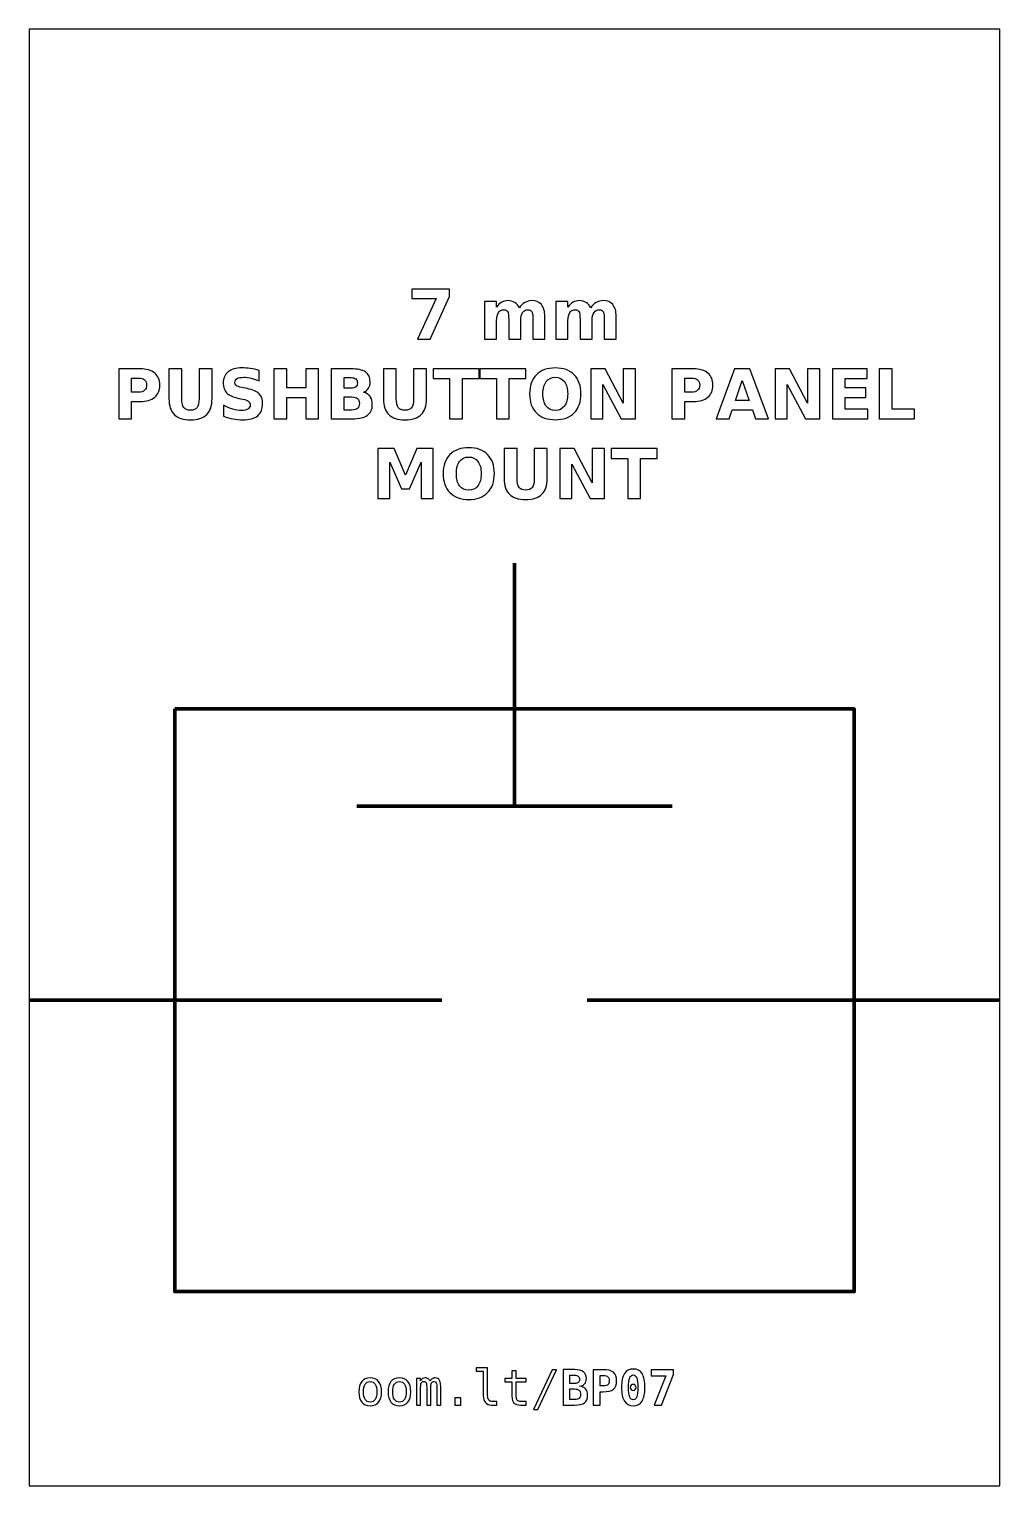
# Model space of a CAD drawing. Header units: centimetres. Extents: x -11.5 to -9.5, y -15.85 to -12.85.
import ezdxf

# ---------------------------------------------------------------- set-up
doc = ezdxf.new("R2010")
doc.units = ezdxf.units.CM
doc.header["$MEASUREMENT"] = 0
doc.layers.add('Layer 1', color=7, linetype='Continuous')

msp = doc.modelspace()

# ---------------------------------------------------------------- linework, layer by layer
at = {"layer": 'Layer 1', "color": 7}
msp.add_open_spline([(-11.5, -12.85), (-11.5, -12.85), (-9.5, -12.85), (-9.5, -12.85), (-9.5, -12.85), (-9.5, -12.85), (-9.5, -15.85), (-9.5, -15.85), (-9.5, -15.85), (-9.5, -15.85), (-11.5, -15.85), (-11.5, -15.85), (-11.5, -15.85), (-11.5, -15.85), (-11.5, -12.85), (-11.5, -12.85)], degree=3, knots=[0, 0, 0, 0, 0.25, 0.25, 0.25, 0.25, 0.5, 0.5, 0.5, 0.5, 0.75, 0.75, 0.75, 0.75, 1, 1, 1, 1], dxfattribs=at)
at = {"layer": 'Layer 1', "color": 250}
for points, knots in [([(-10.71126, -13.38534), (-10.71126, -13.38534), (-10.63374, -13.38534), (-10.63374, -13.38534), (-10.63374, -13.38534), (-10.63374, -13.38534), (-10.63374, -13.4003), (-10.63374, -13.4003), (-10.63374, -13.4003), (-10.63374, -13.4003), (-10.67384, -13.48821), (-10.67384, -13.48821), (-10.67384, -13.48821), (-10.67384, -13.48821), (-10.69969, -13.48821), (-10.69969, -13.48821), (-10.69969, -13.48821), (-10.69969, -13.48821), (-10.66171, -13.40484), (-10.66171, -13.40484), (-10.66171, -13.40484), (-10.66171, -13.40484), (-10.71126, -13.40484), (-10.71126, -13.40484), (-10.71126, -13.40484), (-10.71126, -13.40484), (-10.71126, -13.38534), (-10.71126, -13.38534)], [0, 0, 0, 0, 0.1428571, 0.1428571, 0.1428571, 0.1428571, 0.2857143, 0.2857143, 0.2857143, 0.2857143, 0.4285714, 0.4285714, 0.4285714, 0.4285714, 0.5714286, 0.5714286, 0.5714286, 0.5714286, 0.7142857, 0.7142857, 0.7142857, 0.7142857, 0.8571429, 0.8571429, 0.8571429, 0.8571429, 1, 1, 1, 1]), ([(-10.49, -13.42386), (-10.48687, -13.41909), (-10.48318, -13.41544), (-10.47887, -13.41295), (-10.47887, -13.41295), (-10.47457, -13.41043), (-10.46987, -13.40919), (-10.46472, -13.40919), (-10.46472, -13.40919), (-10.45585, -13.40919), (-10.4491, -13.41192), (-10.44447, -13.4174), (-10.44447, -13.4174), (-10.43983, -13.42285), (-10.4375, -13.4308), (-10.4375, -13.44122), (-10.4375, -13.44122), (-10.4375, -13.44122), (-10.4375, -13.48821), (-10.4375, -13.48821), (-10.4375, -13.48821), (-10.4375, -13.48821), (-10.46232, -13.48821), (-10.46232, -13.48821), (-10.46232, -13.48821), (-10.46232, -13.48821), (-10.46232, -13.44797), (-10.46232, -13.44797), (-10.46232, -13.44797), (-10.46227, -13.44738), (-10.46225, -13.44677), (-10.46222, -13.44611), (-10.46222, -13.44611), (-10.4622, -13.44548), (-10.46218, -13.44456), (-10.46218, -13.44336), (-10.46218, -13.44336), (-10.46218, -13.4379), (-10.46297, -13.43393), (-10.4646, -13.43148), (-10.4646, -13.43148), (-10.4662, -13.42901), (-10.46878, -13.42779), (-10.47236, -13.42779), (-10.47236, -13.42779), (-10.47706, -13.42779), (-10.48066, -13.42972), (-10.48322, -13.43358), (-10.48322, -13.43358), (-10.48576, -13.43743), (-10.48708, -13.44301), (-10.48718, -13.45032), (-10.48718, -13.45032), (-10.48718, -13.45032), (-10.48718, -13.48821), (-10.48718, -13.48821), (-10.48718, -13.48821), (-10.48718, -13.48821), (-10.51199, -13.48821), (-10.51199, -13.48821), (-10.51199, -13.48821), (-10.51199, -13.48821), (-10.51199, -13.44797), (-10.51199, -13.44797), (-10.51199, -13.44797), (-10.51199, -13.43943), (-10.51272, -13.43393), (-10.5142, -13.43148), (-10.5142, -13.43148), (-10.51566, -13.42901), (-10.51827, -13.42779), (-10.52203, -13.42779), (-10.52203, -13.42779), (-10.52678, -13.42779), (-10.53043, -13.42974), (-10.53299, -13.43362), (-10.53299, -13.43362), (-10.53555, -13.4375), (-10.53685, -13.44303), (-10.53685, -13.45025), (-10.53685, -13.45025), (-10.53685, -13.45025), (-10.53685, -13.48821), (-10.53685, -13.48821), (-10.53685, -13.48821), (-10.53685, -13.48821), (-10.56166, -13.48821), (-10.56166, -13.48821), (-10.56166, -13.48821), (-10.56166, -13.48821), (-10.56166, -13.41105), (-10.56166, -13.41105), (-10.56166, -13.41105), (-10.56166, -13.41105), (-10.53685, -13.41105), (-10.53685, -13.41105), (-10.53685, -13.41105), (-10.53685, -13.41105), (-10.53685, -13.42236), (-10.53685, -13.42236), (-10.53685, -13.42236), (-10.53381, -13.41798), (-10.53033, -13.41472), (-10.5264, -13.4125), (-10.5264, -13.4125), (-10.52248, -13.41029), (-10.51815, -13.40919), (-10.51342, -13.40919), (-10.51342, -13.40919), (-10.50811, -13.40919), (-10.50338, -13.41048), (-10.49931, -13.41305), (-10.49931, -13.41305), (-10.49522, -13.41563), (-10.49211, -13.41923), (-10.49, -13.42386)], [0, 0, 0, 0, 0.0344828, 0.0344828, 0.0344828, 0.0344828, 0.0689655, 0.0689655, 0.0689655, 0.0689655, 0.1034483, 0.1034483, 0.1034483, 0.1034483, 0.137931, 0.137931, 0.137931, 0.137931, 0.1724138, 0.1724138, 0.1724138, 0.1724138, 0.2068966, 0.2068966, 0.2068966, 0.2068966, 0.2413793, 0.2413793, 0.2413793, 0.2413793, 0.2758621, 0.2758621, 0.2758621, 0.2758621, 0.3103448, 0.3103448, 0.3103448, 0.3103448, 0.3448276, 0.3448276, 0.3448276, 0.3448276, 0.3793103, 0.3793103, 0.3793103, 0.3793103, 0.4137931, 0.4137931, 0.4137931, 0.4137931, 0.4482759, 0.4482759, 0.4482759, 0.4482759, 0.4827586, 0.4827586, 0.4827586, 0.4827586, 0.5172414, 0.5172414, 0.5172414, 0.5172414, 0.5517241, 0.5517241, 0.5517241, 0.5517241, 0.5862069, 0.5862069, 0.5862069, 0.5862069, 0.6206897, 0.6206897, 0.6206897, 0.6206897, 0.6551724, 0.6551724, 0.6551724, 0.6551724, 0.6896552, 0.6896552, 0.6896552, 0.6896552, 0.7241379, 0.7241379, 0.7241379, 0.7241379, 0.7586207, 0.7586207, 0.7586207, 0.7586207, 0.7931034, 0.7931034, 0.7931034, 0.7931034, 0.8275862, 0.8275862, 0.8275862, 0.8275862, 0.862069, 0.862069, 0.862069, 0.862069, 0.8965517, 0.8965517, 0.8965517, 0.8965517, 0.9310345, 0.9310345, 0.9310345, 0.9310345, 0.9655172, 0.9655172, 0.9655172, 0.9655172, 1, 1, 1, 1]), ([(-10.34296, -13.42386), (-10.33983, -13.41909), (-10.33614, -13.41544), (-10.33183, -13.41295), (-10.33183, -13.41295), (-10.32753, -13.41043), (-10.32283, -13.40919), (-10.31768, -13.40919), (-10.31768, -13.40919), (-10.30881, -13.40919), (-10.30206, -13.41192), (-10.29743, -13.4174), (-10.29743, -13.4174), (-10.29279, -13.42285), (-10.29046, -13.4308), (-10.29046, -13.44122), (-10.29046, -13.44122), (-10.29046, -13.44122), (-10.29046, -13.48821), (-10.29046, -13.48821), (-10.29046, -13.48821), (-10.29046, -13.48821), (-10.31528, -13.48821), (-10.31528, -13.48821), (-10.31528, -13.48821), (-10.31528, -13.48821), (-10.31528, -13.44797), (-10.31528, -13.44797), (-10.31528, -13.44797), (-10.31523, -13.44738), (-10.31521, -13.44677), (-10.31518, -13.44611), (-10.31518, -13.44611), (-10.31516, -13.44548), (-10.31514, -13.44456), (-10.31514, -13.44336), (-10.31514, -13.44336), (-10.31514, -13.4379), (-10.31593, -13.43393), (-10.31756, -13.43148), (-10.31756, -13.43148), (-10.31916, -13.42901), (-10.32174, -13.42779), (-10.32532, -13.42779), (-10.32532, -13.42779), (-10.33002, -13.42779), (-10.33362, -13.42972), (-10.33618, -13.43358), (-10.33618, -13.43358), (-10.33872, -13.43743), (-10.34004, -13.44301), (-10.34014, -13.45032), (-10.34014, -13.45032), (-10.34014, -13.45032), (-10.34014, -13.48821), (-10.34014, -13.48821), (-10.34014, -13.48821), (-10.34014, -13.48821), (-10.36495, -13.48821), (-10.36495, -13.48821), (-10.36495, -13.48821), (-10.36495, -13.48821), (-10.36495, -13.44797), (-10.36495, -13.44797), (-10.36495, -13.44797), (-10.36495, -13.43943), (-10.36568, -13.43393), (-10.36716, -13.43148), (-10.36716, -13.43148), (-10.36862, -13.42901), (-10.37123, -13.42779), (-10.37499, -13.42779), (-10.37499, -13.42779), (-10.37974, -13.42779), (-10.38339, -13.42974), (-10.38595, -13.43362), (-10.38595, -13.43362), (-10.38851, -13.4375), (-10.38981, -13.44303), (-10.38981, -13.45025), (-10.38981, -13.45025), (-10.38981, -13.45025), (-10.38981, -13.48821), (-10.38981, -13.48821), (-10.38981, -13.48821), (-10.38981, -13.48821), (-10.41462, -13.48821), (-10.41462, -13.48821), (-10.41462, -13.48821), (-10.41462, -13.48821), (-10.41462, -13.41105), (-10.41462, -13.41105), (-10.41462, -13.41105), (-10.41462, -13.41105), (-10.38981, -13.41105), (-10.38981, -13.41105), (-10.38981, -13.41105), (-10.38981, -13.41105), (-10.38981, -13.42236), (-10.38981, -13.42236), (-10.38981, -13.42236), (-10.38677, -13.41798), (-10.38329, -13.41472), (-10.37936, -13.4125), (-10.37936, -13.4125), (-10.37544, -13.41029), (-10.37111, -13.40919), (-10.36638, -13.40919), (-10.36638, -13.40919), (-10.36107, -13.40919), (-10.35634, -13.41048), (-10.35227, -13.41305), (-10.35227, -13.41305), (-10.34818, -13.41563), (-10.34507, -13.41923), (-10.34296, -13.42386)], [0, 0, 0, 0, 0.0344828, 0.0344828, 0.0344828, 0.0344828, 0.0689655, 0.0689655, 0.0689655, 0.0689655, 0.1034483, 0.1034483, 0.1034483, 0.1034483, 0.137931, 0.137931, 0.137931, 0.137931, 0.1724138, 0.1724138, 0.1724138, 0.1724138, 0.2068966, 0.2068966, 0.2068966, 0.2068966, 0.2413793, 0.2413793, 0.2413793, 0.2413793, 0.2758621, 0.2758621, 0.2758621, 0.2758621, 0.3103448, 0.3103448, 0.3103448, 0.3103448, 0.3448276, 0.3448276, 0.3448276, 0.3448276, 0.3793103, 0.3793103, 0.3793103, 0.3793103, 0.4137931, 0.4137931, 0.4137931, 0.4137931, 0.4482759, 0.4482759, 0.4482759, 0.4482759, 0.4827586, 0.4827586, 0.4827586, 0.4827586, 0.5172414, 0.5172414, 0.5172414, 0.5172414, 0.5517241, 0.5517241, 0.5517241, 0.5517241, 0.5862069, 0.5862069, 0.5862069, 0.5862069, 0.6206897, 0.6206897, 0.6206897, 0.6206897, 0.6551724, 0.6551724, 0.6551724, 0.6551724, 0.6896552, 0.6896552, 0.6896552, 0.6896552, 0.7241379, 0.7241379, 0.7241379, 0.7241379, 0.7586207, 0.7586207, 0.7586207, 0.7586207, 0.7931034, 0.7931034, 0.7931034, 0.7931034, 0.8275862, 0.8275862, 0.8275862, 0.8275862, 0.862069, 0.862069, 0.862069, 0.862069, 0.8965517, 0.8965517, 0.8965517, 0.8965517, 0.9310345, 0.9310345, 0.9310345, 0.9310345, 0.9655172, 0.9655172, 0.9655172, 0.9655172, 1, 1, 1, 1]), ([(-11.31532, -13.54959), (-11.31532, -13.54959), (-11.2713, -13.54959), (-11.2713, -13.54959), (-11.2713, -13.54959), (-11.2582, -13.54959), (-11.24815, -13.55251), (-11.24114, -13.55832), (-11.24114, -13.55832), (-11.23414, -13.56413), (-11.23063, -13.5724), (-11.23063, -13.58315), (-11.23063, -13.58315), (-11.23063, -13.59392), (-11.23414, -13.60222), (-11.24114, -13.60803), (-11.24114, -13.60803), (-11.24815, -13.61384), (-11.2582, -13.61676), (-11.2713, -13.61676), (-11.2713, -13.61676), (-11.2713, -13.61676), (-11.28879, -13.61676), (-11.28879, -13.61676), (-11.28879, -13.61676), (-11.28879, -13.61676), (-11.28879, -13.65246), (-11.28879, -13.65246), (-11.28879, -13.65246), (-11.28879, -13.65246), (-11.31532, -13.65246), (-11.31532, -13.65246), (-11.31532, -13.65246), (-11.31532, -13.65246), (-11.31532, -13.54959), (-11.31532, -13.54959)], [0, 0, 0, 0, 0.1111111, 0.1111111, 0.1111111, 0.1111111, 0.2222222, 0.2222222, 0.2222222, 0.2222222, 0.3333333, 0.3333333, 0.3333333, 0.3333333, 0.4444444, 0.4444444, 0.4444444, 0.4444444, 0.5555556, 0.5555556, 0.5555556, 0.5555556, 0.6666667, 0.6666667, 0.6666667, 0.6666667, 0.7777778, 0.7777778, 0.7777778, 0.7777778, 0.8888889, 0.8888889, 0.8888889, 0.8888889, 1, 1, 1, 1]), ([(-11.21191, -13.54959), (-11.21191, -13.54959), (-11.18538, -13.54959), (-11.18538, -13.54959), (-11.18538, -13.54959), (-11.18538, -13.54959), (-11.18538, -13.61126), (-11.18538, -13.61126), (-11.18538, -13.61126), (-11.18538, -13.61975), (-11.184, -13.62584), (-11.18122, -13.62948), (-11.18122, -13.62948), (-11.17844, -13.63313), (-11.17391, -13.63496), (-11.1676, -13.63496), (-11.1676, -13.63496), (-11.16125, -13.63496), (-11.15669, -13.63313), (-11.15392, -13.62948), (-11.15392, -13.62948), (-11.15114, -13.62584), (-11.14975, -13.61975), (-11.14975, -13.61126), (-11.14975, -13.61126), (-11.14975, -13.61126), (-11.14975, -13.54959), (-11.14975, -13.54959), (-11.14975, -13.54959), (-11.14975, -13.54959), (-11.12322, -13.54959), (-11.12322, -13.54959), (-11.12322, -13.54959), (-11.12322, -13.54959), (-11.12322, -13.61126), (-11.12322, -13.61126), (-11.12322, -13.61126), (-11.12322, -13.62581), (-11.12687, -13.63666), (-11.13418, -13.64378), (-11.13418, -13.64378), (-11.14147, -13.65091), (-11.15262, -13.65446), (-11.1676, -13.65446), (-11.1676, -13.65446), (-11.18254, -13.65446), (-11.19366, -13.65091), (-11.20095, -13.64378), (-11.20095, -13.64378), (-11.20827, -13.63666), (-11.21191, -13.62581), (-11.21191, -13.61126), (-11.21191, -13.61126), (-11.21191, -13.61126), (-11.21191, -13.54959), (-11.21191, -13.54959)], [0, 0, 0, 0, 0.0714286, 0.0714286, 0.0714286, 0.0714286, 0.1428571, 0.1428571, 0.1428571, 0.1428571, 0.2142857, 0.2142857, 0.2142857, 0.2142857, 0.2857143, 0.2857143, 0.2857143, 0.2857143, 0.3571429, 0.3571429, 0.3571429, 0.3571429, 0.4285714, 0.4285714, 0.4285714, 0.4285714, 0.5, 0.5, 0.5, 0.5, 0.5714286, 0.5714286, 0.5714286, 0.5714286, 0.6428571, 0.6428571, 0.6428571, 0.6428571, 0.7142857, 0.7142857, 0.7142857, 0.7142857, 0.7857143, 0.7857143, 0.7857143, 0.7857143, 0.8571429, 0.8571429, 0.8571429, 0.8571429, 0.9285714, 0.9285714, 0.9285714, 0.9285714, 1, 1, 1, 1]), ([(-11.02574, -13.55284), (-11.02574, -13.55284), (-11.02574, -13.57459), (-11.02574, -13.57459), (-11.02574, -13.57459), (-11.03139, -13.57207), (-11.03691, -13.57017), (-11.04227, -13.56888), (-11.04227, -13.56888), (-11.04766, -13.56758), (-11.05274, -13.56695), (-11.05751, -13.56695), (-11.05751, -13.56695), (-11.06384, -13.56695), (-11.06854, -13.56782), (-11.07158, -13.56956), (-11.07158, -13.56956), (-11.07461, -13.57132), (-11.07612, -13.57403), (-11.07612, -13.5777), (-11.07612, -13.5777), (-11.07612, -13.58045), (-11.07511, -13.58261), (-11.07306, -13.58414), (-11.07306, -13.58414), (-11.07101, -13.58567), (-11.0673, -13.58701), (-11.06191, -13.58811), (-11.06191, -13.58811), (-11.06191, -13.58811), (-11.05062, -13.59037), (-11.05062, -13.59037), (-11.05062, -13.59037), (-11.03917, -13.59268), (-11.03106, -13.59616), (-11.02624, -13.60086), (-11.02624, -13.60086), (-11.02141, -13.60554), (-11.01899, -13.6122), (-11.01899, -13.62083), (-11.01899, -13.62083), (-11.01899, -13.63219), (-11.02235, -13.64063), (-11.02908, -13.64616), (-11.02908, -13.64616), (-11.03581, -13.65168), (-11.04608, -13.65446), (-11.05991, -13.65446), (-11.05991, -13.65446), (-11.06645, -13.65446), (-11.07299, -13.65385), (-11.07955, -13.6526), (-11.07955, -13.6526), (-11.08611, -13.65135), (-11.0927, -13.64952), (-11.09926, -13.6471), (-11.09926, -13.6471), (-11.09926, -13.6471), (-11.09926, -13.62471), (-11.09926, -13.62471), (-11.09926, -13.62471), (-11.0927, -13.62819), (-11.08635, -13.63082), (-11.08021, -13.63259), (-11.08021, -13.63259), (-11.07407, -13.63435), (-11.06817, -13.63524), (-11.06248, -13.63524), (-11.06248, -13.63524), (-11.05669, -13.63524), (-11.05225, -13.63428), (-11.04917, -13.63235), (-11.04917, -13.63235), (-11.04608, -13.63042), (-11.04456, -13.62767), (-11.04456, -13.62407), (-11.04456, -13.62407), (-11.04456, -13.62087), (-11.04559, -13.61838), (-11.04768, -13.61664), (-11.04768, -13.61664), (-11.04978, -13.6149), (-11.05394, -13.61333), (-11.0602, -13.61196), (-11.0602, -13.61196), (-11.0602, -13.61196), (-11.07047, -13.60968), (-11.07047, -13.60968), (-11.07047, -13.60968), (-11.08075, -13.60747), (-11.08828, -13.60397), (-11.09303, -13.59914), (-11.09303, -13.59914), (-11.09778, -13.59432), (-11.10015, -13.58781), (-11.10015, -13.57965), (-11.10015, -13.57965), (-11.10015, -13.56939), (-11.09684, -13.56151), (-11.09023, -13.55601), (-11.09023, -13.55601), (-11.08362, -13.55048), (-11.07412, -13.54773), (-11.0617, -13.54773), (-11.0617, -13.54773), (-11.05606, -13.54773), (-11.05025, -13.54816), (-11.04427, -13.549), (-11.04427, -13.549), (-11.0383, -13.54985), (-11.03212, -13.55112), (-11.02574, -13.55284)], [0, 0, 0, 0, 0.0357143, 0.0357143, 0.0357143, 0.0357143, 0.0714286, 0.0714286, 0.0714286, 0.0714286, 0.1071429, 0.1071429, 0.1071429, 0.1071429, 0.1428571, 0.1428571, 0.1428571, 0.1428571, 0.1785714, 0.1785714, 0.1785714, 0.1785714, 0.2142857, 0.2142857, 0.2142857, 0.2142857, 0.25, 0.25, 0.25, 0.25, 0.2857143, 0.2857143, 0.2857143, 0.2857143, 0.3214286, 0.3214286, 0.3214286, 0.3214286, 0.3571429, 0.3571429, 0.3571429, 0.3571429, 0.3928571, 0.3928571, 0.3928571, 0.3928571, 0.4285714, 0.4285714, 0.4285714, 0.4285714, 0.4642857, 0.4642857, 0.4642857, 0.4642857, 0.5, 0.5, 0.5, 0.5, 0.5357143, 0.5357143, 0.5357143, 0.5357143, 0.5714286, 0.5714286, 0.5714286, 0.5714286, 0.6071429, 0.6071429, 0.6071429, 0.6071429, 0.6428571, 0.6428571, 0.6428571, 0.6428571, 0.6785714, 0.6785714, 0.6785714, 0.6785714, 0.7142857, 0.7142857, 0.7142857, 0.7142857, 0.75, 0.75, 0.75, 0.75, 0.7857143, 0.7857143, 0.7857143, 0.7857143, 0.8214286, 0.8214286, 0.8214286, 0.8214286, 0.8571429, 0.8571429, 0.8571429, 0.8571429, 0.8928571, 0.8928571, 0.8928571, 0.8928571, 0.9285714, 0.9285714, 0.9285714, 0.9285714, 0.9642857, 0.9642857, 0.9642857, 0.9642857, 1, 1, 1, 1]), ([(-10.99571, -13.54959), (-10.99571, -13.54959), (-10.96918, -13.54959), (-10.96918, -13.54959), (-10.96918, -13.54959), (-10.96918, -13.54959), (-10.96918, -13.5888), (-10.96918, -13.5888), (-10.96918, -13.5888), (-10.96918, -13.5888), (-10.93005, -13.5888), (-10.93005, -13.5888), (-10.93005, -13.5888), (-10.93005, -13.5888), (-10.93005, -13.54959), (-10.93005, -13.54959), (-10.93005, -13.54959), (-10.93005, -13.54959), (-10.90352, -13.54959), (-10.90352, -13.54959), (-10.90352, -13.54959), (-10.90352, -13.54959), (-10.90352, -13.65246), (-10.90352, -13.65246), (-10.90352, -13.65246), (-10.90352, -13.65246), (-10.93005, -13.65246), (-10.93005, -13.65246), (-10.93005, -13.65246), (-10.93005, -13.65246), (-10.93005, -13.60886), (-10.93005, -13.60886), (-10.93005, -13.60886), (-10.93005, -13.60886), (-10.96918, -13.60886), (-10.96918, -13.60886), (-10.96918, -13.60886), (-10.96918, -13.60886), (-10.96918, -13.65246), (-10.96918, -13.65246), (-10.96918, -13.65246), (-10.96918, -13.65246), (-10.99571, -13.65246), (-10.99571, -13.65246), (-10.99571, -13.65246), (-10.99571, -13.65246), (-10.99571, -13.54959), (-10.99571, -13.54959)], [0, 0, 0, 0, 0.0833333, 0.0833333, 0.0833333, 0.0833333, 0.1666667, 0.1666667, 0.1666667, 0.1666667, 0.25, 0.25, 0.25, 0.25, 0.3333333, 0.3333333, 0.3333333, 0.3333333, 0.4166667, 0.4166667, 0.4166667, 0.4166667, 0.5, 0.5, 0.5, 0.5, 0.5833333, 0.5833333, 0.5833333, 0.5833333, 0.6666667, 0.6666667, 0.6666667, 0.6666667, 0.75, 0.75, 0.75, 0.75, 0.8333333, 0.8333333, 0.8333333, 0.8333333, 0.9166667, 0.9166667, 0.9166667, 0.9166667, 1, 1, 1, 1]), ([(-10.81085, -13.5974), (-10.80516, -13.59905), (-10.80074, -13.60211), (-10.79761, -13.60658), (-10.79761, -13.60658), (-10.79448, -13.61102), (-10.79293, -13.6165), (-10.79293, -13.62297), (-10.79293, -13.62297), (-10.79293, -13.63289), (-10.7963, -13.64028), (-10.803, -13.64515), (-10.803, -13.64515), (-10.8097, -13.65001), (-10.81991, -13.65246), (-10.8336, -13.65246), (-10.8336, -13.65246), (-10.8336, -13.65246), (-10.87762, -13.65246), (-10.87762, -13.65246), (-10.87762, -13.65246), (-10.87762, -13.65246), (-10.87762, -13.54959), (-10.87762, -13.54959), (-10.87762, -13.54959), (-10.87762, -13.54959), (-10.8378, -13.54959), (-10.8378, -13.54959), (-10.8378, -13.54959), (-10.82351, -13.54959), (-10.81316, -13.55175), (-10.80676, -13.55606), (-10.80676, -13.55606), (-10.80034, -13.56039), (-10.79714, -13.5673), (-10.79714, -13.5768), (-10.79714, -13.5768), (-10.79714, -13.58181), (-10.79832, -13.58607), (-10.80065, -13.5896), (-10.80065, -13.5896), (-10.803, -13.5931), (-10.80638, -13.59571), (-10.81085, -13.5974)], [0, 0, 0, 0, 0.0909091, 0.0909091, 0.0909091, 0.0909091, 0.1818182, 0.1818182, 0.1818182, 0.1818182, 0.2727273, 0.2727273, 0.2727273, 0.2727273, 0.3636364, 0.3636364, 0.3636364, 0.3636364, 0.4545455, 0.4545455, 0.4545455, 0.4545455, 0.5454545, 0.5454545, 0.5454545, 0.5454545, 0.6363636, 0.6363636, 0.6363636, 0.6363636, 0.7272727, 0.7272727, 0.7272727, 0.7272727, 0.8181818, 0.8181818, 0.8181818, 0.8181818, 0.9090909, 0.9090909, 0.9090909, 0.9090909, 1, 1, 1, 1]), ([(-10.77007, -13.54959), (-10.77007, -13.54959), (-10.74354, -13.54959), (-10.74354, -13.54959), (-10.74354, -13.54959), (-10.74354, -13.54959), (-10.74354, -13.61126), (-10.74354, -13.61126), (-10.74354, -13.61126), (-10.74354, -13.61975), (-10.74216, -13.62584), (-10.73938, -13.62948), (-10.73938, -13.62948), (-10.7366, -13.63313), (-10.73207, -13.63496), (-10.72576, -13.63496), (-10.72576, -13.63496), (-10.71941, -13.63496), (-10.71485, -13.63313), (-10.71208, -13.62948), (-10.71208, -13.62948), (-10.7093, -13.62584), (-10.70791, -13.61975), (-10.70791, -13.61126), (-10.70791, -13.61126), (-10.70791, -13.61126), (-10.70791, -13.54959), (-10.70791, -13.54959), (-10.70791, -13.54959), (-10.70791, -13.54959), (-10.68138, -13.54959), (-10.68138, -13.54959), (-10.68138, -13.54959), (-10.68138, -13.54959), (-10.68138, -13.61126), (-10.68138, -13.61126), (-10.68138, -13.61126), (-10.68138, -13.62581), (-10.68503, -13.63666), (-10.69234, -13.64378), (-10.69234, -13.64378), (-10.69963, -13.65091), (-10.71078, -13.65446), (-10.72576, -13.65446), (-10.72576, -13.65446), (-10.7407, -13.65446), (-10.75182, -13.65091), (-10.75911, -13.64378), (-10.75911, -13.64378), (-10.76643, -13.63666), (-10.77007, -13.62581), (-10.77007, -13.61126), (-10.77007, -13.61126), (-10.77007, -13.61126), (-10.77007, -13.54959), (-10.77007, -13.54959)], [0, 0, 0, 0, 0.0714286, 0.0714286, 0.0714286, 0.0714286, 0.1428571, 0.1428571, 0.1428571, 0.1428571, 0.2142857, 0.2142857, 0.2142857, 0.2142857, 0.2857143, 0.2857143, 0.2857143, 0.2857143, 0.3571429, 0.3571429, 0.3571429, 0.3571429, 0.4285714, 0.4285714, 0.4285714, 0.4285714, 0.5, 0.5, 0.5, 0.5, 0.5714286, 0.5714286, 0.5714286, 0.5714286, 0.6428571, 0.6428571, 0.6428571, 0.6428571, 0.7142857, 0.7142857, 0.7142857, 0.7142857, 0.7857143, 0.7857143, 0.7857143, 0.7857143, 0.8571429, 0.8571429, 0.8571429, 0.8571429, 0.9285714, 0.9285714, 0.9285714, 0.9285714, 1, 1, 1, 1]), ([(-10.66777, -13.54959), (-10.66777, -13.54959), (-10.57297, -13.54959), (-10.57297, -13.54959), (-10.57297, -13.54959), (-10.57297, -13.54959), (-10.57297, -13.56965), (-10.57297, -13.56965), (-10.57297, -13.56965), (-10.57297, -13.56965), (-10.60707, -13.56965), (-10.60707, -13.56965), (-10.60707, -13.56965), (-10.60707, -13.56965), (-10.60707, -13.65246), (-10.60707, -13.65246), (-10.60707, -13.65246), (-10.60707, -13.65246), (-10.6336, -13.65246), (-10.6336, -13.65246), (-10.6336, -13.65246), (-10.6336, -13.65246), (-10.6336, -13.56965), (-10.6336, -13.56965), (-10.6336, -13.56965), (-10.6336, -13.56965), (-10.66777, -13.56965), (-10.66777, -13.56965), (-10.66777, -13.56965), (-10.66777, -13.56965), (-10.66777, -13.54959), (-10.66777, -13.54959)], [0, 0, 0, 0, 0.125, 0.125, 0.125, 0.125, 0.25, 0.25, 0.25, 0.25, 0.375, 0.375, 0.375, 0.375, 0.5, 0.5, 0.5, 0.5, 0.625, 0.625, 0.625, 0.625, 0.75, 0.75, 0.75, 0.75, 0.875, 0.875, 0.875, 0.875, 1, 1, 1, 1]), ([(-10.57151, -13.54959), (-10.57151, -13.54959), (-10.47671, -13.54959), (-10.47671, -13.54959), (-10.47671, -13.54959), (-10.47671, -13.54959), (-10.47671, -13.56965), (-10.47671, -13.56965), (-10.47671, -13.56965), (-10.47671, -13.56965), (-10.51081, -13.56965), (-10.51081, -13.56965), (-10.51081, -13.56965), (-10.51081, -13.56965), (-10.51081, -13.65246), (-10.51081, -13.65246), (-10.51081, -13.65246), (-10.51081, -13.65246), (-10.53734, -13.65246), (-10.53734, -13.65246), (-10.53734, -13.65246), (-10.53734, -13.65246), (-10.53734, -13.56965), (-10.53734, -13.56965), (-10.53734, -13.56965), (-10.53734, -13.56965), (-10.57151, -13.56965), (-10.57151, -13.56965), (-10.57151, -13.56965), (-10.57151, -13.56965), (-10.57151, -13.54959), (-10.57151, -13.54959)], [0, 0, 0, 0, 0.125, 0.125, 0.125, 0.125, 0.25, 0.25, 0.25, 0.25, 0.375, 0.375, 0.375, 0.375, 0.5, 0.5, 0.5, 0.5, 0.625, 0.625, 0.625, 0.625, 0.75, 0.75, 0.75, 0.75, 0.875, 0.875, 0.875, 0.875, 1, 1, 1, 1]), ([(-10.41598, -13.54773), (-10.39945, -13.54773), (-10.38649, -13.55246), (-10.37713, -13.56194), (-10.37713, -13.56194), (-10.36775, -13.57139), (-10.36307, -13.58444), (-10.36307, -13.60112), (-10.36307, -13.60112), (-10.36307, -13.61775), (-10.36775, -13.6308), (-10.37713, -13.64025), (-10.37713, -13.64025), (-10.38649, -13.64973), (-10.39945, -13.65446), (-10.41598, -13.65446), (-10.41598, -13.65446), (-10.43247, -13.65446), (-10.4454, -13.64973), (-10.45481, -13.64025), (-10.45481, -13.64025), (-10.46419, -13.6308), (-10.4689, -13.61775), (-10.4689, -13.60112), (-10.4689, -13.60112), (-10.4689, -13.58444), (-10.46419, -13.57139), (-10.45481, -13.56194), (-10.45481, -13.56194), (-10.4454, -13.55246), (-10.43247, -13.54773), (-10.41598, -13.54773)], [0, 0, 0, 0, 0.125, 0.125, 0.125, 0.125, 0.25, 0.25, 0.25, 0.25, 0.375, 0.375, 0.375, 0.375, 0.5, 0.5, 0.5, 0.5, 0.625, 0.625, 0.625, 0.625, 0.75, 0.75, 0.75, 0.75, 0.875, 0.875, 0.875, 0.875, 1, 1, 1, 1]), ([(-10.343, -13.54959), (-10.343, -13.54959), (-10.31337, -13.54959), (-10.31337, -13.54959), (-10.31337, -13.54959), (-10.31337, -13.54959), (-10.27595, -13.62015), (-10.27595, -13.62015), (-10.27595, -13.62015), (-10.27595, -13.62015), (-10.27595, -13.54959), (-10.27595, -13.54959), (-10.27595, -13.54959), (-10.27595, -13.54959), (-10.25081, -13.54959), (-10.25081, -13.54959), (-10.25081, -13.54959), (-10.25081, -13.54959), (-10.25081, -13.65246), (-10.25081, -13.65246), (-10.25081, -13.65246), (-10.25081, -13.65246), (-10.28044, -13.65246), (-10.28044, -13.65246), (-10.28044, -13.65246), (-10.28044, -13.65246), (-10.31786, -13.5819), (-10.31786, -13.5819), (-10.31786, -13.5819), (-10.31786, -13.5819), (-10.31786, -13.65246), (-10.31786, -13.65246), (-10.31786, -13.65246), (-10.31786, -13.65246), (-10.343, -13.65246), (-10.343, -13.65246), (-10.343, -13.65246), (-10.343, -13.65246), (-10.343, -13.54959), (-10.343, -13.54959)], [0, 0, 0, 0, 0.1, 0.1, 0.1, 0.1, 0.2, 0.2, 0.2, 0.2, 0.3, 0.3, 0.3, 0.3, 0.4, 0.4, 0.4, 0.4, 0.5, 0.5, 0.5, 0.5, 0.6, 0.6, 0.6, 0.6, 0.7, 0.7, 0.7, 0.7, 0.8, 0.8, 0.8, 0.8, 0.9, 0.9, 0.9, 0.9, 1, 1, 1, 1]), ([(-10.17578, -13.54959), (-10.17578, -13.54959), (-10.13176, -13.54959), (-10.13176, -13.54959), (-10.13176, -13.54959), (-10.11866, -13.54959), (-10.10861, -13.55251), (-10.1016, -13.55832), (-10.1016, -13.55832), (-10.0946, -13.56413), (-10.09109, -13.5724), (-10.09109, -13.58315), (-10.09109, -13.58315), (-10.09109, -13.59392), (-10.0946, -13.60222), (-10.1016, -13.60803), (-10.1016, -13.60803), (-10.10861, -13.61384), (-10.11866, -13.61676), (-10.13176, -13.61676), (-10.13176, -13.61676), (-10.13176, -13.61676), (-10.14925, -13.61676), (-10.14925, -13.61676), (-10.14925, -13.61676), (-10.14925, -13.61676), (-10.14925, -13.65246), (-10.14925, -13.65246), (-10.14925, -13.65246), (-10.14925, -13.65246), (-10.17578, -13.65246), (-10.17578, -13.65246), (-10.17578, -13.65246), (-10.17578, -13.65246), (-10.17578, -13.54959), (-10.17578, -13.54959)], [0, 0, 0, 0, 0.1111111, 0.1111111, 0.1111111, 0.1111111, 0.2222222, 0.2222222, 0.2222222, 0.2222222, 0.3333333, 0.3333333, 0.3333333, 0.3333333, 0.4444444, 0.4444444, 0.4444444, 0.4444444, 0.5555556, 0.5555556, 0.5555556, 0.5555556, 0.6666667, 0.6666667, 0.6666667, 0.6666667, 0.7777778, 0.7777778, 0.7777778, 0.7777778, 0.8888889, 0.8888889, 0.8888889, 0.8888889, 1, 1, 1, 1]), ([(-10.00995, -13.63374), (-10.00995, -13.63374), (-10.05144, -13.63374), (-10.05144, -13.63374), (-10.05144, -13.63374), (-10.05144, -13.63374), (-10.05798, -13.65246), (-10.05798, -13.65246), (-10.05798, -13.65246), (-10.05798, -13.65246), (-10.08465, -13.65246), (-10.08465, -13.65246), (-10.08465, -13.65246), (-10.08465, -13.65246), (-10.04655, -13.54959), (-10.04655, -13.54959), (-10.04655, -13.54959), (-10.04655, -13.54959), (-10.01492, -13.54959), (-10.01492, -13.54959), (-10.01492, -13.54959), (-10.01492, -13.54959), (-9.97682, -13.65246), (-9.97682, -13.65246), (-9.97682, -13.65246), (-9.97682, -13.65246), (-10.00349, -13.65246), (-10.00349, -13.65246), (-10.00349, -13.65246), (-10.00349, -13.65246), (-10.00995, -13.63374), (-10.00995, -13.63374)], [0, 0, 0, 0, 0.125, 0.125, 0.125, 0.125, 0.25, 0.25, 0.25, 0.25, 0.375, 0.375, 0.375, 0.375, 0.5, 0.5, 0.5, 0.5, 0.625, 0.625, 0.625, 0.625, 0.75, 0.75, 0.75, 0.75, 0.875, 0.875, 0.875, 0.875, 1, 1, 1, 1]), ([(-9.96315, -13.54959), (-9.96315, -13.54959), (-9.93352, -13.54959), (-9.93352, -13.54959), (-9.93352, -13.54959), (-9.93352, -13.54959), (-9.8961, -13.62015), (-9.8961, -13.62015), (-9.8961, -13.62015), (-9.8961, -13.62015), (-9.8961, -13.54959), (-9.8961, -13.54959), (-9.8961, -13.54959), (-9.8961, -13.54959), (-9.87096, -13.54959), (-9.87096, -13.54959), (-9.87096, -13.54959), (-9.87096, -13.54959), (-9.87096, -13.65246), (-9.87096, -13.65246), (-9.87096, -13.65246), (-9.87096, -13.65246), (-9.90059, -13.65246), (-9.90059, -13.65246), (-9.90059, -13.65246), (-9.90059, -13.65246), (-9.93801, -13.5819), (-9.93801, -13.5819), (-9.93801, -13.5819), (-9.93801, -13.5819), (-9.93801, -13.65246), (-9.93801, -13.65246), (-9.93801, -13.65246), (-9.93801, -13.65246), (-9.96315, -13.65246), (-9.96315, -13.65246), (-9.96315, -13.65246), (-9.96315, -13.65246), (-9.96315, -13.54959), (-9.96315, -13.54959)], [0, 0, 0, 0, 0.1, 0.1, 0.1, 0.1, 0.2, 0.2, 0.2, 0.2, 0.3, 0.3, 0.3, 0.3, 0.4, 0.4, 0.4, 0.4, 0.5, 0.5, 0.5, 0.5, 0.6, 0.6, 0.6, 0.6, 0.7, 0.7, 0.7, 0.7, 0.8, 0.8, 0.8, 0.8, 0.9, 0.9, 0.9, 0.9, 1, 1, 1, 1]), ([(-9.84506, -13.54959), (-9.84506, -13.54959), (-9.77347, -13.54959), (-9.77347, -13.54959), (-9.77347, -13.54959), (-9.77347, -13.54959), (-9.77347, -13.56965), (-9.77347, -13.56965), (-9.77347, -13.56965), (-9.77347, -13.56965), (-9.81853, -13.56965), (-9.81853, -13.56965), (-9.81853, -13.56965), (-9.81853, -13.56965), (-9.81853, -13.5888), (-9.81853, -13.5888), (-9.81853, -13.5888), (-9.81853, -13.5888), (-9.77618, -13.5888), (-9.77618, -13.5888), (-9.77618, -13.5888), (-9.77618, -13.5888), (-9.77618, -13.60886), (-9.77618, -13.60886), (-9.77618, -13.60886), (-9.77618, -13.60886), (-9.81853, -13.60886), (-9.81853, -13.60886), (-9.81853, -13.60886), (-9.81853, -13.60886), (-9.81853, -13.6324), (-9.81853, -13.6324), (-9.81853, -13.6324), (-9.81853, -13.6324), (-9.77197, -13.6324), (-9.77197, -13.6324), (-9.77197, -13.6324), (-9.77197, -13.6324), (-9.77197, -13.65246), (-9.77197, -13.65246), (-9.77197, -13.65246), (-9.77197, -13.65246), (-9.84506, -13.65246), (-9.84506, -13.65246), (-9.84506, -13.65246), (-9.84506, -13.65246), (-9.84506, -13.54959), (-9.84506, -13.54959)], [0, 0, 0, 0, 0.0833333, 0.0833333, 0.0833333, 0.0833333, 0.1666667, 0.1666667, 0.1666667, 0.1666667, 0.25, 0.25, 0.25, 0.25, 0.3333333, 0.3333333, 0.3333333, 0.3333333, 0.4166667, 0.4166667, 0.4166667, 0.4166667, 0.5, 0.5, 0.5, 0.5, 0.5833333, 0.5833333, 0.5833333, 0.5833333, 0.6666667, 0.6666667, 0.6666667, 0.6666667, 0.75, 0.75, 0.75, 0.75, 0.8333333, 0.8333333, 0.8333333, 0.8333333, 0.9166667, 0.9166667, 0.9166667, 0.9166667, 1, 1, 1, 1]), ([(-9.74866, -13.54959), (-9.74866, -13.54959), (-9.72213, -13.54959), (-9.72213, -13.54959), (-9.72213, -13.54959), (-9.72213, -13.54959), (-9.72213, -13.6324), (-9.72213, -13.6324), (-9.72213, -13.6324), (-9.72213, -13.6324), (-9.67557, -13.6324), (-9.67557, -13.6324), (-9.67557, -13.6324), (-9.67557, -13.6324), (-9.67557, -13.65246), (-9.67557, -13.65246), (-9.67557, -13.65246), (-9.67557, -13.65246), (-9.74866, -13.65246), (-9.74866, -13.65246), (-9.74866, -13.65246), (-9.74866, -13.65246), (-9.74866, -13.54959), (-9.74866, -13.54959)], [0, 0, 0, 0, 0.1666667, 0.1666667, 0.1666667, 0.1666667, 0.3333333, 0.3333333, 0.3333333, 0.3333333, 0.5, 0.5, 0.5, 0.5, 0.6666667, 0.6666667, 0.6666667, 0.6666667, 0.8333333, 0.8333333, 0.8333333, 0.8333333, 1, 1, 1, 1]), ([(-11.28879, -13.56881), (-11.28879, -13.56881), (-11.28879, -13.59754), (-11.28879, -13.59754), (-11.28879, -13.59754), (-11.28879, -13.59754), (-11.27412, -13.59754), (-11.27412, -13.59754), (-11.27412, -13.59754), (-11.26897, -13.59754), (-11.26499, -13.5963), (-11.26219, -13.59378), (-11.26219, -13.59378), (-11.25939, -13.59129), (-11.25798, -13.58774), (-11.25798, -13.58315), (-11.25798, -13.58315), (-11.25798, -13.57854), (-11.25939, -13.57501), (-11.26219, -13.57252), (-11.26219, -13.57252), (-11.26499, -13.57005), (-11.26897, -13.56881), (-11.27412, -13.56881), (-11.27412, -13.56881), (-11.27412, -13.56881), (-11.28879, -13.56881), (-11.28879, -13.56881)], [0, 0, 0, 0, 0.1428571, 0.1428571, 0.1428571, 0.1428571, 0.2857143, 0.2857143, 0.2857143, 0.2857143, 0.4285714, 0.4285714, 0.4285714, 0.4285714, 0.5714286, 0.5714286, 0.5714286, 0.5714286, 0.7142857, 0.7142857, 0.7142857, 0.7142857, 0.8571429, 0.8571429, 0.8571429, 0.8571429, 1, 1, 1, 1]), ([(-10.83642, -13.58941), (-10.83223, -13.58941), (-10.82906, -13.58849), (-10.82692, -13.58666), (-10.82692, -13.58666), (-10.82475, -13.58482), (-10.82367, -13.58212), (-10.82367, -13.57852), (-10.82367, -13.57852), (-10.82367, -13.57499), (-10.82475, -13.57231), (-10.82692, -13.57045), (-10.82692, -13.57045), (-10.82906, -13.56859), (-10.83223, -13.56765), (-10.83642, -13.56765), (-10.83642, -13.56765), (-10.83642, -13.56765), (-10.85109, -13.56765), (-10.85109, -13.56765), (-10.85109, -13.56765), (-10.85109, -13.56765), (-10.85109, -13.58941), (-10.85109, -13.58941), (-10.85109, -13.58941), (-10.85109, -13.58941), (-10.83642, -13.58941), (-10.83642, -13.58941)], [0, 0, 0, 0, 0.1428571, 0.1428571, 0.1428571, 0.1428571, 0.2857143, 0.2857143, 0.2857143, 0.2857143, 0.4285714, 0.4285714, 0.4285714, 0.4285714, 0.5714286, 0.5714286, 0.5714286, 0.5714286, 0.7142857, 0.7142857, 0.7142857, 0.7142857, 0.8571429, 0.8571429, 0.8571429, 0.8571429, 1, 1, 1, 1]), ([(-10.41598, -13.56695), (-10.42407, -13.56695), (-10.43033, -13.56993), (-10.4348, -13.57591), (-10.4348, -13.57591), (-10.43924, -13.58188), (-10.44148, -13.59028), (-10.44148, -13.60112), (-10.44148, -13.60112), (-10.44148, -13.61194), (-10.43924, -13.62031), (-10.4348, -13.62628), (-10.4348, -13.62628), (-10.43033, -13.63226), (-10.42407, -13.63524), (-10.41598, -13.63524), (-10.41598, -13.63524), (-10.40784, -13.63524), (-10.40157, -13.63226), (-10.3971, -13.62628), (-10.3971, -13.62628), (-10.39265, -13.62031), (-10.39042, -13.61194), (-10.39042, -13.60112), (-10.39042, -13.60112), (-10.39042, -13.59028), (-10.39265, -13.58188), (-10.3971, -13.57591), (-10.3971, -13.57591), (-10.40157, -13.56993), (-10.40784, -13.56695), (-10.41598, -13.56695)], [0, 0, 0, 0, 0.125, 0.125, 0.125, 0.125, 0.25, 0.25, 0.25, 0.25, 0.375, 0.375, 0.375, 0.375, 0.5, 0.5, 0.5, 0.5, 0.625, 0.625, 0.625, 0.625, 0.75, 0.75, 0.75, 0.75, 0.875, 0.875, 0.875, 0.875, 1, 1, 1, 1]), ([(-10.14925, -13.56881), (-10.14925, -13.56881), (-10.14925, -13.59754), (-10.14925, -13.59754), (-10.14925, -13.59754), (-10.14925, -13.59754), (-10.13458, -13.59754), (-10.13458, -13.59754), (-10.13458, -13.59754), (-10.12943, -13.59754), (-10.12545, -13.5963), (-10.12265, -13.59378), (-10.12265, -13.59378), (-10.11985, -13.59129), (-10.11844, -13.58774), (-10.11844, -13.58315), (-10.11844, -13.58315), (-10.11844, -13.57854), (-10.11985, -13.57501), (-10.12265, -13.57252), (-10.12265, -13.57252), (-10.12545, -13.57005), (-10.12943, -13.56881), (-10.13458, -13.56881), (-10.13458, -13.56881), (-10.13458, -13.56881), (-10.14925, -13.56881), (-10.14925, -13.56881)], [0, 0, 0, 0, 0.1428571, 0.1428571, 0.1428571, 0.1428571, 0.2857143, 0.2857143, 0.2857143, 0.2857143, 0.4285714, 0.4285714, 0.4285714, 0.4285714, 0.5714286, 0.5714286, 0.5714286, 0.5714286, 0.7142857, 0.7142857, 0.7142857, 0.7142857, 0.8571429, 0.8571429, 0.8571429, 0.8571429, 1, 1, 1, 1]), ([(-10.04483, -13.61464), (-10.04483, -13.61464), (-10.01663, -13.61464), (-10.01663, -13.61464), (-10.01663, -13.61464), (-10.01663, -13.61464), (-10.0307, -13.57372), (-10.0307, -13.57372), (-10.0307, -13.57372), (-10.0307, -13.57372), (-10.04483, -13.61464), (-10.04483, -13.61464)], [0, 0, 0, 0, 0.3333333, 0.3333333, 0.3333333, 0.3333333, 0.6666667, 0.6666667, 0.6666667, 0.6666667, 1, 1, 1, 1]), ([(-10.83552, -13.6344), (-10.83018, -13.6344), (-10.82619, -13.63327), (-10.82348, -13.63103), (-10.82348, -13.63103), (-10.8208, -13.62878), (-10.81946, -13.62537), (-10.81946, -13.62083), (-10.81946, -13.62083), (-10.81946, -13.61638), (-10.8208, -13.61304), (-10.82346, -13.61081), (-10.82346, -13.61081), (-10.82612, -13.60857), (-10.83014, -13.60747), (-10.83552, -13.60747), (-10.83552, -13.60747), (-10.83552, -13.60747), (-10.85109, -13.60747), (-10.85109, -13.60747), (-10.85109, -13.60747), (-10.85109, -13.60747), (-10.85109, -13.6344), (-10.85109, -13.6344), (-10.85109, -13.6344), (-10.85109, -13.6344), (-10.83552, -13.6344), (-10.83552, -13.6344)], [0, 0, 0, 0, 0.1428571, 0.1428571, 0.1428571, 0.1428571, 0.2857143, 0.2857143, 0.2857143, 0.2857143, 0.4285714, 0.4285714, 0.4285714, 0.4285714, 0.5714286, 0.5714286, 0.5714286, 0.5714286, 0.7142857, 0.7142857, 0.7142857, 0.7142857, 0.8571429, 0.8571429, 0.8571429, 0.8571429, 1, 1, 1, 1]), ([(-10.7817, -13.71384), (-10.7817, -13.71384), (-10.74795, -13.71384), (-10.74795, -13.71384), (-10.74795, -13.71384), (-10.74795, -13.71384), (-10.7245, -13.7689), (-10.7245, -13.7689), (-10.7245, -13.7689), (-10.7245, -13.7689), (-10.70094, -13.71384), (-10.70094, -13.71384), (-10.70094, -13.71384), (-10.70094, -13.71384), (-10.66726, -13.71384), (-10.66726, -13.71384), (-10.66726, -13.71384), (-10.66726, -13.71384), (-10.66726, -13.81671), (-10.66726, -13.81671), (-10.66726, -13.81671), (-10.66726, -13.81671), (-10.69233, -13.81671), (-10.69233, -13.81671), (-10.69233, -13.81671), (-10.69233, -13.81671), (-10.69233, -13.74147), (-10.69233, -13.74147), (-10.69233, -13.74147), (-10.69233, -13.74147), (-10.71604, -13.79693), (-10.71604, -13.79693), (-10.71604, -13.79693), (-10.71604, -13.79693), (-10.73285, -13.79693), (-10.73285, -13.79693), (-10.73285, -13.79693), (-10.73285, -13.79693), (-10.75656, -13.74147), (-10.75656, -13.74147), (-10.75656, -13.74147), (-10.75656, -13.74147), (-10.75656, -13.81671), (-10.75656, -13.81671), (-10.75656, -13.81671), (-10.75656, -13.81671), (-10.7817, -13.81671), (-10.7817, -13.81671), (-10.7817, -13.81671), (-10.7817, -13.81671), (-10.7817, -13.71384), (-10.7817, -13.71384)], [0, 0, 0, 0, 0.0769231, 0.0769231, 0.0769231, 0.0769231, 0.1538462, 0.1538462, 0.1538462, 0.1538462, 0.2307692, 0.2307692, 0.2307692, 0.2307692, 0.3076923, 0.3076923, 0.3076923, 0.3076923, 0.3846154, 0.3846154, 0.3846154, 0.3846154, 0.4615385, 0.4615385, 0.4615385, 0.4615385, 0.5384615, 0.5384615, 0.5384615, 0.5384615, 0.6153846, 0.6153846, 0.6153846, 0.6153846, 0.6923077, 0.6923077, 0.6923077, 0.6923077, 0.7692308, 0.7692308, 0.7692308, 0.7692308, 0.8461538, 0.8461538, 0.8461538, 0.8461538, 0.9230769, 0.9230769, 0.9230769, 0.9230769, 1, 1, 1, 1]), ([(-10.59428, -13.71198), (-10.57775, -13.71198), (-10.56479, -13.71671), (-10.55543, -13.72619), (-10.55543, -13.72619), (-10.54605, -13.73564), (-10.54137, -13.74869), (-10.54137, -13.76537), (-10.54137, -13.76537), (-10.54137, -13.782), (-10.54605, -13.79505), (-10.55543, -13.8045), (-10.55543, -13.8045), (-10.56479, -13.81398), (-10.57775, -13.81871), (-10.59428, -13.81871), (-10.59428, -13.81871), (-10.61077, -13.81871), (-10.6237, -13.81398), (-10.63311, -13.8045), (-10.63311, -13.8045), (-10.64249, -13.79505), (-10.6472, -13.782), (-10.6472, -13.76537), (-10.6472, -13.76537), (-10.6472, -13.74869), (-10.64249, -13.73564), (-10.63311, -13.72619), (-10.63311, -13.72619), (-10.6237, -13.71671), (-10.61077, -13.71198), (-10.59428, -13.71198)], [0, 0, 0, 0, 0.125, 0.125, 0.125, 0.125, 0.25, 0.25, 0.25, 0.25, 0.375, 0.375, 0.375, 0.375, 0.5, 0.5, 0.5, 0.5, 0.625, 0.625, 0.625, 0.625, 0.75, 0.75, 0.75, 0.75, 0.875, 0.875, 0.875, 0.875, 1, 1, 1, 1]), ([(-10.59428, -13.7312), (-10.60237, -13.7312), (-10.60863, -13.73418), (-10.6131, -13.74016), (-10.6131, -13.74016), (-10.61754, -13.74613), (-10.61978, -13.75453), (-10.61978, -13.76537), (-10.61978, -13.76537), (-10.61978, -13.77619), (-10.61754, -13.78456), (-10.6131, -13.79053), (-10.6131, -13.79053), (-10.60863, -13.79651), (-10.60237, -13.79949), (-10.59428, -13.79949), (-10.59428, -13.79949), (-10.58614, -13.79949), (-10.57987, -13.79651), (-10.5754, -13.79053), (-10.5754, -13.79053), (-10.57095, -13.78456), (-10.56872, -13.77619), (-10.56872, -13.76537), (-10.56872, -13.76537), (-10.56872, -13.75453), (-10.57095, -13.74613), (-10.5754, -13.74016), (-10.5754, -13.74016), (-10.57987, -13.73418), (-10.58614, -13.7312), (-10.59428, -13.7312)], [0, 0, 0, 0, 0.125, 0.125, 0.125, 0.125, 0.25, 0.25, 0.25, 0.25, 0.375, 0.375, 0.375, 0.375, 0.5, 0.5, 0.5, 0.5, 0.625, 0.625, 0.625, 0.625, 0.75, 0.75, 0.75, 0.75, 0.875, 0.875, 0.875, 0.875, 1, 1, 1, 1]), ([(-10.5213, -13.71384), (-10.5213, -13.71384), (-10.49477, -13.71384), (-10.49477, -13.71384), (-10.49477, -13.71384), (-10.49477, -13.71384), (-10.49477, -13.77551), (-10.49477, -13.77551), (-10.49477, -13.77551), (-10.49477, -13.784), (-10.49339, -13.79009), (-10.49061, -13.79373), (-10.49061, -13.79373), (-10.48783, -13.79738), (-10.4833, -13.79921), (-10.47699, -13.79921), (-10.47699, -13.79921), (-10.47064, -13.79921), (-10.46608, -13.79738), (-10.46331, -13.79373), (-10.46331, -13.79373), (-10.46053, -13.79009), (-10.45914, -13.784), (-10.45914, -13.77551), (-10.45914, -13.77551), (-10.45914, -13.77551), (-10.45914, -13.71384), (-10.45914, -13.71384), (-10.45914, -13.71384), (-10.45914, -13.71384), (-10.43261, -13.71384), (-10.43261, -13.71384), (-10.43261, -13.71384), (-10.43261, -13.71384), (-10.43261, -13.77551), (-10.43261, -13.77551), (-10.43261, -13.77551), (-10.43261, -13.79006), (-10.43626, -13.80091), (-10.44357, -13.80803), (-10.44357, -13.80803), (-10.45086, -13.81516), (-10.46201, -13.81871), (-10.47699, -13.81871), (-10.47699, -13.81871), (-10.49193, -13.81871), (-10.50305, -13.81516), (-10.51034, -13.80803), (-10.51034, -13.80803), (-10.51766, -13.80091), (-10.5213, -13.79006), (-10.5213, -13.77551), (-10.5213, -13.77551), (-10.5213, -13.77551), (-10.5213, -13.71384), (-10.5213, -13.71384)], [0, 0, 0, 0, 0.0714286, 0.0714286, 0.0714286, 0.0714286, 0.1428571, 0.1428571, 0.1428571, 0.1428571, 0.2142857, 0.2142857, 0.2142857, 0.2142857, 0.2857143, 0.2857143, 0.2857143, 0.2857143, 0.3571429, 0.3571429, 0.3571429, 0.3571429, 0.4285714, 0.4285714, 0.4285714, 0.4285714, 0.5, 0.5, 0.5, 0.5, 0.5714286, 0.5714286, 0.5714286, 0.5714286, 0.6428571, 0.6428571, 0.6428571, 0.6428571, 0.7142857, 0.7142857, 0.7142857, 0.7142857, 0.7857143, 0.7857143, 0.7857143, 0.7857143, 0.8571429, 0.8571429, 0.8571429, 0.8571429, 0.9285714, 0.9285714, 0.9285714, 0.9285714, 1, 1, 1, 1]), ([(-10.40672, -13.71384), (-10.40672, -13.71384), (-10.37709, -13.71384), (-10.37709, -13.71384), (-10.37709, -13.71384), (-10.37709, -13.71384), (-10.33967, -13.7844), (-10.33967, -13.7844), (-10.33967, -13.7844), (-10.33967, -13.7844), (-10.33967, -13.71384), (-10.33967, -13.71384), (-10.33967, -13.71384), (-10.33967, -13.71384), (-10.31453, -13.71384), (-10.31453, -13.71384), (-10.31453, -13.71384), (-10.31453, -13.71384), (-10.31453, -13.81671), (-10.31453, -13.81671), (-10.31453, -13.81671), (-10.31453, -13.81671), (-10.34416, -13.81671), (-10.34416, -13.81671), (-10.34416, -13.81671), (-10.34416, -13.81671), (-10.38158, -13.74615), (-10.38158, -13.74615), (-10.38158, -13.74615), (-10.38158, -13.74615), (-10.38158, -13.81671), (-10.38158, -13.81671), (-10.38158, -13.81671), (-10.38158, -13.81671), (-10.40672, -13.81671), (-10.40672, -13.81671), (-10.40672, -13.81671), (-10.40672, -13.81671), (-10.40672, -13.71384), (-10.40672, -13.71384)], [0, 0, 0, 0, 0.1, 0.1, 0.1, 0.1, 0.2, 0.2, 0.2, 0.2, 0.3, 0.3, 0.3, 0.3, 0.4, 0.4, 0.4, 0.4, 0.5, 0.5, 0.5, 0.5, 0.6, 0.6, 0.6, 0.6, 0.7, 0.7, 0.7, 0.7, 0.8, 0.8, 0.8, 0.8, 0.9, 0.9, 0.9, 0.9, 1, 1, 1, 1]), ([(-10.30091, -13.71384), (-10.30091, -13.71384), (-10.20611, -13.71384), (-10.20611, -13.71384), (-10.20611, -13.71384), (-10.20611, -13.71384), (-10.20611, -13.7339), (-10.20611, -13.7339), (-10.20611, -13.7339), (-10.20611, -13.7339), (-10.24021, -13.7339), (-10.24021, -13.7339), (-10.24021, -13.7339), (-10.24021, -13.7339), (-10.24021, -13.81671), (-10.24021, -13.81671), (-10.24021, -13.81671), (-10.24021, -13.81671), (-10.26674, -13.81671), (-10.26674, -13.81671), (-10.26674, -13.81671), (-10.26674, -13.81671), (-10.26674, -13.7339), (-10.26674, -13.7339), (-10.26674, -13.7339), (-10.26674, -13.7339), (-10.30091, -13.7339), (-10.30091, -13.7339), (-10.30091, -13.7339), (-10.30091, -13.7339), (-10.30091, -13.71384), (-10.30091, -13.71384)], [0, 0, 0, 0, 0.125, 0.125, 0.125, 0.125, 0.25, 0.25, 0.25, 0.25, 0.375, 0.375, 0.375, 0.375, 0.5, 0.5, 0.5, 0.5, 0.625, 0.625, 0.625, 0.625, 0.75, 0.75, 0.75, 0.75, 0.875, 0.875, 0.875, 0.875, 1, 1, 1, 1]), ([(-10.79731, -15.62761), (-10.78973, -15.62761), (-10.78393, -15.63006), (-10.77991, -15.63498), (-10.77991, -15.63498), (-10.77589, -15.6399), (-10.77388, -15.64702), (-10.77388, -15.65632), (-10.77388, -15.65632), (-10.77388, -15.66567), (-10.77588, -15.67279), (-10.77988, -15.67769), (-10.77988, -15.67769), (-10.7839, -15.68259), (-10.7897, -15.68504), (-10.79731, -15.68504), (-10.79731, -15.68504), (-10.80491, -15.68504), (-10.8107, -15.68259), (-10.81472, -15.67769), (-10.81472, -15.67769), (-10.81872, -15.67279), (-10.82072, -15.66567), (-10.82072, -15.65632), (-10.82072, -15.65632), (-10.82072, -15.64702), (-10.81872, -15.6399), (-10.81472, -15.63498), (-10.81472, -15.63498), (-10.8107, -15.63006), (-10.80491, -15.62761), (-10.79731, -15.62761)], [0, 0, 0, 0, 0.125, 0.125, 0.125, 0.125, 0.25, 0.25, 0.25, 0.25, 0.375, 0.375, 0.375, 0.375, 0.5, 0.5, 0.5, 0.5, 0.625, 0.625, 0.625, 0.625, 0.75, 0.75, 0.75, 0.75, 0.875, 0.875, 0.875, 0.875, 1, 1, 1, 1]), ([(-10.7371, -15.62761), (-10.72952, -15.62761), (-10.72372, -15.63006), (-10.7197, -15.63498), (-10.7197, -15.63498), (-10.71568, -15.6399), (-10.71367, -15.64702), (-10.71367, -15.65632), (-10.71367, -15.65632), (-10.71367, -15.66567), (-10.71567, -15.67279), (-10.71967, -15.67769), (-10.71967, -15.67769), (-10.72369, -15.68259), (-10.72949, -15.68504), (-10.7371, -15.68504), (-10.7371, -15.68504), (-10.7447, -15.68504), (-10.75049, -15.68259), (-10.75451, -15.67769), (-10.75451, -15.67769), (-10.75851, -15.67279), (-10.76051, -15.66567), (-10.76051, -15.65632), (-10.76051, -15.65632), (-10.76051, -15.64702), (-10.75851, -15.6399), (-10.75451, -15.63498), (-10.75451, -15.63498), (-10.75049, -15.63006), (-10.7447, -15.62761), (-10.7371, -15.62761)], [0, 0, 0, 0, 0.125, 0.125, 0.125, 0.125, 0.25, 0.25, 0.25, 0.25, 0.375, 0.375, 0.375, 0.375, 0.5, 0.5, 0.5, 0.5, 0.625, 0.625, 0.625, 0.625, 0.75, 0.75, 0.75, 0.75, 0.875, 0.875, 0.875, 0.875, 1, 1, 1, 1]), ([(-10.67398, -15.6345), (-10.67288, -15.63215), (-10.67146, -15.63041), (-10.66974, -15.6293), (-10.66974, -15.6293), (-10.66804, -15.62818), (-10.66598, -15.62761), (-10.66358, -15.62761), (-10.66358, -15.62761), (-10.65918, -15.62761), (-10.65607, -15.62931), (-10.65427, -15.63271), (-10.65427, -15.63271), (-10.65246, -15.63612), (-10.65156, -15.64252), (-10.65156, -15.65193), (-10.65156, -15.65193), (-10.65156, -15.65193), (-10.65156, -15.68362), (-10.65156, -15.68362), (-10.65156, -15.68362), (-10.65156, -15.68362), (-10.65976, -15.68362), (-10.65976, -15.68362), (-10.65976, -15.68362), (-10.65976, -15.68362), (-10.65976, -15.65232), (-10.65976, -15.65232), (-10.65976, -15.65232), (-10.65976, -15.6446), (-10.66019, -15.63982), (-10.66106, -15.63793), (-10.66106, -15.63793), (-10.66191, -15.63607), (-10.66349, -15.63513), (-10.66578, -15.63513), (-10.66578, -15.63513), (-10.66838, -15.63513), (-10.67016, -15.63613), (-10.67113, -15.63813), (-10.67113, -15.63813), (-10.67208, -15.64013), (-10.67256, -15.64487), (-10.67256, -15.65232), (-10.67256, -15.65232), (-10.67256, -15.65232), (-10.67256, -15.68362), (-10.67256, -15.68362), (-10.67256, -15.68362), (-10.67256, -15.68362), (-10.68076, -15.68362), (-10.68076, -15.68362), (-10.68076, -15.68362), (-10.68076, -15.68362), (-10.68076, -15.65232), (-10.68076, -15.65232), (-10.68076, -15.65232), (-10.68076, -15.6445), (-10.68123, -15.63968), (-10.68216, -15.63787), (-10.68216, -15.63787), (-10.68308, -15.63605), (-10.68474, -15.63513), (-10.68716, -15.63513), (-10.68716, -15.63513), (-10.68954, -15.63513), (-10.6912, -15.63613), (-10.69211, -15.63813), (-10.69211, -15.63813), (-10.69305, -15.64013), (-10.69351, -15.64487), (-10.69351, -15.65232), (-10.69351, -15.65232), (-10.69351, -15.65232), (-10.69351, -15.68362), (-10.69351, -15.68362), (-10.69351, -15.68362), (-10.69351, -15.68362), (-10.70166, -15.68362), (-10.70166, -15.68362), (-10.70166, -15.68362), (-10.70166, -15.68362), (-10.70166, -15.62893), (-10.70166, -15.62893), (-10.70166, -15.62893), (-10.70166, -15.62893), (-10.69351, -15.62893), (-10.69351, -15.62893), (-10.69351, -15.62893), (-10.69351, -15.62893), (-10.69351, -15.63361), (-10.69351, -15.63361), (-10.69351, -15.63361), (-10.69245, -15.63166), (-10.6911, -15.63018), (-10.68948, -15.62915), (-10.68948, -15.62915), (-10.68788, -15.62813), (-10.68604, -15.62761), (-10.68399, -15.62761), (-10.68399, -15.62761), (-10.68151, -15.62761), (-10.67946, -15.62818), (-10.67781, -15.62931), (-10.67781, -15.62931), (-10.67616, -15.63046), (-10.67489, -15.63218), (-10.67398, -15.6345)], [0, 0, 0, 0, 0.037037, 0.037037, 0.037037, 0.037037, 0.0740741, 0.0740741, 0.0740741, 0.0740741, 0.1111111, 0.1111111, 0.1111111, 0.1111111, 0.1481481, 0.1481481, 0.1481481, 0.1481481, 0.1851852, 0.1851852, 0.1851852, 0.1851852, 0.2222222, 0.2222222, 0.2222222, 0.2222222, 0.2592593, 0.2592593, 0.2592593, 0.2592593, 0.2962963, 0.2962963, 0.2962963, 0.2962963, 0.3333333, 0.3333333, 0.3333333, 0.3333333, 0.3703704, 0.3703704, 0.3703704, 0.3703704, 0.4074074, 0.4074074, 0.4074074, 0.4074074, 0.4444444, 0.4444444, 0.4444444, 0.4444444, 0.4814815, 0.4814815, 0.4814815, 0.4814815, 0.5185185, 0.5185185, 0.5185185, 0.5185185, 0.5555556, 0.5555556, 0.5555556, 0.5555556, 0.5925926, 0.5925926, 0.5925926, 0.5925926, 0.6296296, 0.6296296, 0.6296296, 0.6296296, 0.6666667, 0.6666667, 0.6666667, 0.6666667, 0.7037037, 0.7037037, 0.7037037, 0.7037037, 0.7407407, 0.7407407, 0.7407407, 0.7407407, 0.7777778, 0.7777778, 0.7777778, 0.7777778, 0.8148148, 0.8148148, 0.8148148, 0.8148148, 0.8518519, 0.8518519, 0.8518519, 0.8518519, 0.8888889, 0.8888889, 0.8888889, 0.8888889, 0.9259259, 0.9259259, 0.9259259, 0.9259259, 0.962963, 0.962963, 0.962963, 0.962963, 1, 1, 1, 1]), ([(-10.55536, -15.6638), (-10.55536, -15.66784), (-10.55462, -15.67087), (-10.55314, -15.67292), (-10.55314, -15.67292), (-10.55166, -15.67497), (-10.54947, -15.676), (-10.54657, -15.676), (-10.54657, -15.676), (-10.54657, -15.676), (-10.53607, -15.676), (-10.53607, -15.676), (-10.53607, -15.676), (-10.53607, -15.676), (-10.53607, -15.68362), (-10.53607, -15.68362), (-10.53607, -15.68362), (-10.53607, -15.68362), (-10.54744, -15.68362), (-10.54744, -15.68362), (-10.54744, -15.68362), (-10.55282, -15.68362), (-10.55697, -15.68189), (-10.55992, -15.67844), (-10.55992, -15.67844), (-10.56287, -15.67499), (-10.56434, -15.6701), (-10.56434, -15.6638), (-10.56434, -15.6638), (-10.56434, -15.6638), (-10.56434, -15.61413), (-10.56434, -15.61413), (-10.56434, -15.61413), (-10.56434, -15.61413), (-10.57874, -15.61413), (-10.57874, -15.61413), (-10.57874, -15.61413), (-10.57874, -15.61413), (-10.57874, -15.6071), (-10.57874, -15.6071), (-10.57874, -15.6071), (-10.57874, -15.6071), (-10.55536, -15.6071), (-10.55536, -15.6071), (-10.55536, -15.6071), (-10.55536, -15.6071), (-10.55536, -15.6638), (-10.55536, -15.6638)], [0, 0, 0, 0, 0.0833333, 0.0833333, 0.0833333, 0.0833333, 0.1666667, 0.1666667, 0.1666667, 0.1666667, 0.25, 0.25, 0.25, 0.25, 0.3333333, 0.3333333, 0.3333333, 0.3333333, 0.4166667, 0.4166667, 0.4166667, 0.4166667, 0.5, 0.5, 0.5, 0.5, 0.5833333, 0.5833333, 0.5833333, 0.5833333, 0.6666667, 0.6666667, 0.6666667, 0.6666667, 0.75, 0.75, 0.75, 0.75, 0.8333333, 0.8333333, 0.8333333, 0.8333333, 0.9166667, 0.9166667, 0.9166667, 0.9166667, 1, 1, 1, 1]), ([(-10.49636, -15.6134), (-10.49636, -15.6134), (-10.49636, -15.62893), (-10.49636, -15.62893), (-10.49636, -15.62893), (-10.49636, -15.62893), (-10.47594, -15.62893), (-10.47594, -15.62893), (-10.47594, -15.62893), (-10.47594, -15.62893), (-10.47594, -15.63592), (-10.47594, -15.63592), (-10.47594, -15.63592), (-10.47594, -15.63592), (-10.49636, -15.63592), (-10.49636, -15.63592), (-10.49636, -15.63592), (-10.49636, -15.63592), (-10.49636, -15.6656), (-10.49636, -15.6656), (-10.49636, -15.6656), (-10.49636, -15.66964), (-10.4956, -15.67245), (-10.49406, -15.67404), (-10.49406, -15.67404), (-10.49253, -15.67564), (-10.48986, -15.67644), (-10.48606, -15.67644), (-10.48606, -15.67644), (-10.48606, -15.67644), (-10.47594, -15.67644), (-10.47594, -15.67644), (-10.47594, -15.67644), (-10.47594, -15.67644), (-10.47594, -15.68362), (-10.47594, -15.68362), (-10.47594, -15.68362), (-10.47594, -15.68362), (-10.48693, -15.68362), (-10.48693, -15.68362), (-10.48693, -15.68362), (-10.49368, -15.68362), (-10.49843, -15.68227), (-10.5012, -15.67957), (-10.5012, -15.67957), (-10.50396, -15.67687), (-10.50535, -15.6722), (-10.50535, -15.6656), (-10.50535, -15.6656), (-10.50535, -15.6656), (-10.50535, -15.63592), (-10.50535, -15.63592), (-10.50535, -15.63592), (-10.50535, -15.63592), (-10.51995, -15.63592), (-10.51995, -15.63592), (-10.51995, -15.63592), (-10.51995, -15.63592), (-10.51995, -15.62893), (-10.51995, -15.62893), (-10.51995, -15.62893), (-10.51995, -15.62893), (-10.50535, -15.62893), (-10.50535, -15.62893), (-10.50535, -15.62893), (-10.50535, -15.62893), (-10.50535, -15.6134), (-10.50535, -15.6134), (-10.50535, -15.6134), (-10.50535, -15.6134), (-10.49636, -15.6134), (-10.49636, -15.6134)], [0, 0, 0, 0, 0.0555556, 0.0555556, 0.0555556, 0.0555556, 0.1111111, 0.1111111, 0.1111111, 0.1111111, 0.1666667, 0.1666667, 0.1666667, 0.1666667, 0.2222222, 0.2222222, 0.2222222, 0.2222222, 0.2777778, 0.2777778, 0.2777778, 0.2777778, 0.3333333, 0.3333333, 0.3333333, 0.3333333, 0.3888889, 0.3888889, 0.3888889, 0.3888889, 0.4444444, 0.4444444, 0.4444444, 0.4444444, 0.5, 0.5, 0.5, 0.5, 0.5555556, 0.5555556, 0.5555556, 0.5555556, 0.6111111, 0.6111111, 0.6111111, 0.6111111, 0.6666667, 0.6666667, 0.6666667, 0.6666667, 0.7222222, 0.7222222, 0.7222222, 0.7222222, 0.7777778, 0.7777778, 0.7777778, 0.7777778, 0.8333333, 0.8333333, 0.8333333, 0.8333333, 0.8888889, 0.8888889, 0.8888889, 0.8888889, 0.9444444, 0.9444444, 0.9444444, 0.9444444, 1, 1, 1, 1]), ([(-10.42272, -15.61071), (-10.42272, -15.61071), (-10.41343, -15.61071), (-10.41343, -15.61071), (-10.41343, -15.61071), (-10.41343, -15.61071), (-10.45182, -15.6929), (-10.45182, -15.6929), (-10.45182, -15.6929), (-10.45182, -15.6929), (-10.46116, -15.6929), (-10.46116, -15.6929), (-10.46116, -15.6929), (-10.46116, -15.6929), (-10.42272, -15.61071), (-10.42272, -15.61071)], [0, 0, 0, 0, 0.25, 0.25, 0.25, 0.25, 0.5, 0.5, 0.5, 0.5, 0.75, 0.75, 0.75, 0.75, 1, 1, 1, 1]), ([(-10.39983, -15.61061), (-10.39983, -15.61061), (-10.37634, -15.61061), (-10.37634, -15.61061), (-10.37634, -15.61061), (-10.36823, -15.61061), (-10.36214, -15.61215), (-10.35806, -15.61523), (-10.35806, -15.61523), (-10.35397, -15.6183), (-10.35192, -15.6229), (-10.35192, -15.62901), (-10.35192, -15.62901), (-10.35192, -15.63372), (-10.35312, -15.63737), (-10.35554, -15.64), (-10.35554, -15.64), (-10.35794, -15.64265), (-10.36148, -15.64417), (-10.36613, -15.6446), (-10.36613, -15.6446), (-10.36056, -15.64515), (-10.35638, -15.64702), (-10.35356, -15.65022), (-10.35356, -15.65022), (-10.35074, -15.6534), (-10.34934, -15.65787), (-10.34934, -15.6636), (-10.34934, -15.6636), (-10.34934, -15.67064), (-10.35146, -15.67572), (-10.35569, -15.67889), (-10.35569, -15.67889), (-10.35993, -15.68204), (-10.36681, -15.68362), (-10.37634, -15.68362), (-10.37634, -15.68362), (-10.37634, -15.68362), (-10.39983, -15.68362), (-10.39983, -15.68362), (-10.39983, -15.68362), (-10.39983, -15.68362), (-10.39983, -15.61061), (-10.39983, -15.61061)], [0, 0, 0, 0, 0.0909091, 0.0909091, 0.0909091, 0.0909091, 0.1818182, 0.1818182, 0.1818182, 0.1818182, 0.2727273, 0.2727273, 0.2727273, 0.2727273, 0.3636364, 0.3636364, 0.3636364, 0.3636364, 0.4545455, 0.4545455, 0.4545455, 0.4545455, 0.5454545, 0.5454545, 0.5454545, 0.5454545, 0.6363636, 0.6363636, 0.6363636, 0.6363636, 0.7272727, 0.7272727, 0.7272727, 0.7272727, 0.8181818, 0.8181818, 0.8181818, 0.8181818, 0.9090909, 0.9090909, 0.9090909, 0.9090909, 1, 1, 1, 1]), ([(-10.38591, -15.62208), (-10.38591, -15.62208), (-10.38591, -15.63903), (-10.38591, -15.63903), (-10.38591, -15.63903), (-10.38591, -15.63903), (-10.37634, -15.63903), (-10.37634, -15.63903), (-10.37634, -15.63903), (-10.37269, -15.63903), (-10.37009, -15.63838), (-10.36854, -15.63708), (-10.36854, -15.63708), (-10.36699, -15.63578), (-10.36623, -15.63363), (-10.36623, -15.63063), (-10.36623, -15.63063), (-10.36623, -15.62763), (-10.36701, -15.62546), (-10.36859, -15.62411), (-10.36859, -15.62411), (-10.37018, -15.62276), (-10.37276, -15.62208), (-10.37634, -15.62208), (-10.37634, -15.62208), (-10.37634, -15.62208), (-10.38591, -15.62208), (-10.38591, -15.62208)], [0, 0, 0, 0, 0.1428571, 0.1428571, 0.1428571, 0.1428571, 0.2857143, 0.2857143, 0.2857143, 0.2857143, 0.4285714, 0.4285714, 0.4285714, 0.4285714, 0.5714286, 0.5714286, 0.5714286, 0.5714286, 0.7142857, 0.7142857, 0.7142857, 0.7142857, 0.8571429, 0.8571429, 0.8571429, 0.8571429, 1, 1, 1, 1]), ([(-10.3378, -15.61071), (-10.3378, -15.61071), (-10.31802, -15.61071), (-10.31802, -15.61071), (-10.31802, -15.61071), (-10.30797, -15.61071), (-10.30073, -15.6125), (-10.29632, -15.61608), (-10.29632, -15.61608), (-10.2919, -15.61966), (-10.2897, -15.62548), (-10.2897, -15.63351), (-10.2897, -15.63351), (-10.2897, -15.64155), (-10.2919, -15.64737), (-10.29632, -15.65095), (-10.29632, -15.65095), (-10.30073, -15.65453), (-10.30797, -15.65632), (-10.31802, -15.65632), (-10.31802, -15.65632), (-10.31802, -15.65632), (-10.3234, -15.65632), (-10.3234, -15.65632), (-10.3234, -15.65632), (-10.3234, -15.65632), (-10.3234, -15.68362), (-10.3234, -15.68362), (-10.3234, -15.68362), (-10.3234, -15.68362), (-10.3378, -15.68362), (-10.3378, -15.68362), (-10.3378, -15.68362), (-10.3378, -15.68362), (-10.3378, -15.61071), (-10.3378, -15.61071)], [0, 0, 0, 0, 0.1111111, 0.1111111, 0.1111111, 0.1111111, 0.2222222, 0.2222222, 0.2222222, 0.2222222, 0.3333333, 0.3333333, 0.3333333, 0.3333333, 0.4444444, 0.4444444, 0.4444444, 0.4444444, 0.5555556, 0.5555556, 0.5555556, 0.5555556, 0.6666667, 0.6666667, 0.6666667, 0.6666667, 0.7777778, 0.7777778, 0.7777778, 0.7777778, 0.8888889, 0.8888889, 0.8888889, 0.8888889, 1, 1, 1, 1]), ([(-10.3234, -15.62283), (-10.3234, -15.62283), (-10.3234, -15.6442), (-10.3234, -15.6442), (-10.3234, -15.6442), (-10.3234, -15.6442), (-10.31748, -15.6442), (-10.31748, -15.6442), (-10.31748, -15.6442), (-10.31277, -15.6442), (-10.30945, -15.6434), (-10.30755, -15.64182), (-10.30755, -15.64182), (-10.30563, -15.64022), (-10.30468, -15.63745), (-10.30468, -15.63351), (-10.30468, -15.63351), (-10.30468, -15.62958), (-10.30563, -15.62681), (-10.30755, -15.62521), (-10.30755, -15.62521), (-10.30945, -15.62363), (-10.31277, -15.62283), (-10.31748, -15.62283), (-10.31748, -15.62283), (-10.31748, -15.62283), (-10.3234, -15.62283), (-10.3234, -15.62283)], [0, 0, 0, 0, 0.1428571, 0.1428571, 0.1428571, 0.1428571, 0.2857143, 0.2857143, 0.2857143, 0.2857143, 0.4285714, 0.4285714, 0.4285714, 0.4285714, 0.5714286, 0.5714286, 0.5714286, 0.5714286, 0.7142857, 0.7142857, 0.7142857, 0.7142857, 0.8571429, 0.8571429, 0.8571429, 0.8571429, 1, 1, 1, 1]), ([(-10.27951, -15.64723), (-10.27951, -15.63462), (-10.27751, -15.62515), (-10.27351, -15.61885), (-10.27351, -15.61885), (-10.26949, -15.61255), (-10.26347, -15.6094), (-10.25542, -15.6094), (-10.25542, -15.6094), (-10.24736, -15.6094), (-10.24132, -15.61253), (-10.23731, -15.61881), (-10.23731, -15.61881), (-10.2333, -15.6251), (-10.2313, -15.63458), (-10.2313, -15.64723), (-10.2313, -15.64723), (-10.2313, -15.65987), (-10.2333, -15.66934), (-10.23731, -15.67562), (-10.23731, -15.67562), (-10.24132, -15.6819), (-10.24736, -15.68504), (-10.25542, -15.68504), (-10.25542, -15.68504), (-10.26347, -15.68504), (-10.26949, -15.68189), (-10.27351, -15.67559), (-10.27351, -15.67559), (-10.27751, -15.66929), (-10.27951, -15.65983), (-10.27951, -15.64723)], [0, 0, 0, 0, 0.125, 0.125, 0.125, 0.125, 0.25, 0.25, 0.25, 0.25, 0.375, 0.375, 0.375, 0.375, 0.5, 0.5, 0.5, 0.5, 0.625, 0.625, 0.625, 0.625, 0.75, 0.75, 0.75, 0.75, 0.875, 0.875, 0.875, 0.875, 1, 1, 1, 1]), ([(-10.25542, -15.6216), (-10.25876, -15.6216), (-10.26117, -15.62363), (-10.26271, -15.6277), (-10.26271, -15.6277), (-10.26424, -15.63178), (-10.26501, -15.63828), (-10.26501, -15.64723), (-10.26501, -15.64723), (-10.26501, -15.65617), (-10.26424, -15.66265), (-10.26271, -15.66673), (-10.26271, -15.66673), (-10.26117, -15.6708), (-10.25876, -15.67284), (-10.25542, -15.67284), (-10.25542, -15.67284), (-10.25207, -15.67284), (-10.24964, -15.6708), (-10.24811, -15.66673), (-10.24811, -15.66673), (-10.24657, -15.66265), (-10.24581, -15.65617), (-10.24581, -15.64723), (-10.24581, -15.64723), (-10.24581, -15.63828), (-10.24657, -15.63178), (-10.24811, -15.6277), (-10.24811, -15.6277), (-10.24964, -15.62363), (-10.25207, -15.6216), (-10.25542, -15.6216)], [0, 0, 0, 0, 0.125, 0.125, 0.125, 0.125, 0.25, 0.25, 0.25, 0.25, 0.375, 0.375, 0.375, 0.375, 0.5, 0.5, 0.5, 0.5, 0.625, 0.625, 0.625, 0.625, 0.75, 0.75, 0.75, 0.75, 0.875, 0.875, 0.875, 0.875, 1, 1, 1, 1]), ([(-10.2187, -15.61071), (-10.2187, -15.61071), (-10.17259, -15.61071), (-10.17259, -15.61071), (-10.17259, -15.61071), (-10.17259, -15.61071), (-10.17259, -15.62091), (-10.17259, -15.62091), (-10.17259, -15.62091), (-10.17259, -15.62091), (-10.19731, -15.68362), (-10.19731, -15.68362), (-10.19731, -15.68362), (-10.19731, -15.68362), (-10.21202, -15.68362), (-10.21202, -15.68362), (-10.21202, -15.68362), (-10.21202, -15.68362), (-10.18828, -15.62341), (-10.18828, -15.62341), (-10.18828, -15.62341), (-10.18828, -15.62341), (-10.2187, -15.62341), (-10.2187, -15.62341), (-10.2187, -15.62341), (-10.2187, -15.62341), (-10.2187, -15.61071), (-10.2187, -15.61071)], [0, 0, 0, 0, 0.1428571, 0.1428571, 0.1428571, 0.1428571, 0.2857143, 0.2857143, 0.2857143, 0.2857143, 0.4285714, 0.4285714, 0.4285714, 0.4285714, 0.5714286, 0.5714286, 0.5714286, 0.5714286, 0.7142857, 0.7142857, 0.7142857, 0.7142857, 0.8571429, 0.8571429, 0.8571429, 0.8571429, 1, 1, 1, 1]), ([(-10.79731, -15.63523), (-10.80188, -15.63523), (-10.80533, -15.637), (-10.80768, -15.64055), (-10.80768, -15.64055), (-10.81003, -15.6441), (-10.8112, -15.64937), (-10.8112, -15.65632), (-10.8112, -15.65632), (-10.8112, -15.66325), (-10.81003, -15.6685), (-10.80768, -15.67207), (-10.80768, -15.67207), (-10.80533, -15.67564), (-10.80188, -15.67742), (-10.79731, -15.67742), (-10.79731, -15.67742), (-10.79273, -15.67742), (-10.78926, -15.67564), (-10.78691, -15.67207), (-10.78691, -15.67207), (-10.78456, -15.6685), (-10.7834, -15.66325), (-10.7834, -15.65632), (-10.7834, -15.65632), (-10.7834, -15.64937), (-10.78456, -15.6441), (-10.78691, -15.64055), (-10.78691, -15.64055), (-10.78926, -15.637), (-10.79273, -15.63523), (-10.79731, -15.63523)], [0, 0, 0, 0, 0.125, 0.125, 0.125, 0.125, 0.25, 0.25, 0.25, 0.25, 0.375, 0.375, 0.375, 0.375, 0.5, 0.5, 0.5, 0.5, 0.625, 0.625, 0.625, 0.625, 0.75, 0.75, 0.75, 0.75, 0.875, 0.875, 0.875, 0.875, 1, 1, 1, 1]), ([(-10.7371, -15.63523), (-10.74167, -15.63523), (-10.74512, -15.637), (-10.74747, -15.64055), (-10.74747, -15.64055), (-10.74982, -15.6441), (-10.75099, -15.64937), (-10.75099, -15.65632), (-10.75099, -15.65632), (-10.75099, -15.66325), (-10.74982, -15.6685), (-10.74747, -15.67207), (-10.74747, -15.67207), (-10.74512, -15.67564), (-10.74167, -15.67742), (-10.7371, -15.67742), (-10.7371, -15.67742), (-10.73252, -15.67742), (-10.72905, -15.67564), (-10.7267, -15.67207), (-10.7267, -15.67207), (-10.72435, -15.6685), (-10.72319, -15.66325), (-10.72319, -15.65632), (-10.72319, -15.65632), (-10.72319, -15.64937), (-10.72435, -15.6441), (-10.7267, -15.64055), (-10.7267, -15.64055), (-10.72905, -15.637), (-10.73252, -15.63523), (-10.7371, -15.63523)], [0, 0, 0, 0, 0.125, 0.125, 0.125, 0.125, 0.25, 0.25, 0.25, 0.25, 0.375, 0.375, 0.375, 0.375, 0.5, 0.5, 0.5, 0.5, 0.625, 0.625, 0.625, 0.625, 0.75, 0.75, 0.75, 0.75, 0.875, 0.875, 0.875, 0.875, 1, 1, 1, 1]), ([(-10.38591, -15.6505), (-10.38591, -15.6505), (-10.38591, -15.6721), (-10.38591, -15.6721), (-10.38591, -15.6721), (-10.38591, -15.6721), (-10.37634, -15.6721), (-10.37634, -15.6721), (-10.37634, -15.6721), (-10.37174, -15.6721), (-10.36854, -15.67132), (-10.36669, -15.66975), (-10.36669, -15.66975), (-10.36486, -15.66819), (-10.36394, -15.66547), (-10.36394, -15.6616), (-10.36394, -15.6616), (-10.36394, -15.65765), (-10.36491, -15.65482), (-10.36683, -15.65308), (-10.36683, -15.65308), (-10.36874, -15.65137), (-10.37191, -15.6505), (-10.37634, -15.6505), (-10.37634, -15.6505), (-10.37634, -15.6505), (-10.38591, -15.6505), (-10.38591, -15.6505)], [0, 0, 0, 0, 0.1428571, 0.1428571, 0.1428571, 0.1428571, 0.2857143, 0.2857143, 0.2857143, 0.2857143, 0.4285714, 0.4285714, 0.4285714, 0.4285714, 0.5714286, 0.5714286, 0.5714286, 0.5714286, 0.7142857, 0.7142857, 0.7142857, 0.7142857, 0.8571429, 0.8571429, 0.8571429, 0.8571429, 1, 1, 1, 1]), ([(-10.26149, -15.64723), (-10.26149, -15.64552), (-10.26091, -15.64407), (-10.25972, -15.6429), (-10.25972, -15.6429), (-10.25856, -15.64172), (-10.25712, -15.64113), (-10.25542, -15.64113), (-10.25542, -15.64113), (-10.25371, -15.64113), (-10.25226, -15.64172), (-10.25109, -15.6429), (-10.25109, -15.6429), (-10.24991, -15.64407), (-10.24932, -15.64552), (-10.24932, -15.64723), (-10.24932, -15.64723), (-10.24932, -15.64893), (-10.24991, -15.65037), (-10.25109, -15.65153), (-10.25109, -15.65153), (-10.25226, -15.65272), (-10.25371, -15.6533), (-10.25542, -15.6533), (-10.25542, -15.6533), (-10.25712, -15.6533), (-10.25856, -15.65272), (-10.25972, -15.65157), (-10.25972, -15.65157), (-10.26091, -15.65042), (-10.26149, -15.64897), (-10.26149, -15.64723)], [0, 0, 0, 0, 0.125, 0.125, 0.125, 0.125, 0.25, 0.25, 0.25, 0.25, 0.375, 0.375, 0.375, 0.375, 0.5, 0.5, 0.5, 0.5, 0.625, 0.625, 0.625, 0.625, 0.75, 0.75, 0.75, 0.75, 0.875, 0.875, 0.875, 0.875, 1, 1, 1, 1]), ([(-10.62288, -15.66872), (-10.62288, -15.66872), (-10.61058, -15.66872), (-10.61058, -15.66872), (-10.61058, -15.66872), (-10.61058, -15.66872), (-10.61058, -15.68362), (-10.61058, -15.68362), (-10.61058, -15.68362), (-10.61058, -15.68362), (-10.62288, -15.68362), (-10.62288, -15.68362), (-10.62288, -15.68362), (-10.62288, -15.68362), (-10.62288, -15.66872), (-10.62288, -15.66872)], [0, 0, 0, 0, 0.25, 0.25, 0.25, 0.25, 0.5, 0.5, 0.5, 0.5, 0.75, 0.75, 0.75, 0.75, 1, 1, 1, 1])]:
    msp.add_open_spline(points, degree=3, knots=knots, dxfattribs=at)
at = {"layer": 'Layer 1', "lineweight": 106}
for points in [[(-10.5, -13.94999), (-10.5, -13.94999), (-10.5, -14.44999), (-10.5, -14.44999)], [(-10.825, -14.45), (-10.825, -14.45), (-10.17501, -14.44998), (-10.17501, -14.44998)], [(-11.5, -14.85), (-11.5, -14.85), (-10.65001, -14.84998), (-10.65001, -14.84998)], [(-10.35, -14.85), (-10.35, -14.85), (-9.50001, -14.84998), (-9.50001, -14.84998)]]:
    msp.add_open_spline(points, degree=3, dxfattribs=at)
at = {"layer": 'Layer 1', "lineweight": 100}
msp.add_open_spline([(-11.2, -14.25), (-11.2, -14.25), (-9.8, -14.25), (-9.8, -14.25), (-9.8, -14.25), (-9.8, -14.25), (-9.8, -15.45), (-9.8, -15.45), (-9.8, -15.45), (-9.8, -15.45), (-10.63151, -15.45), (-10.63151, -15.45), (-10.63151, -15.45), (-10.63151, -15.45), (-11.2, -15.45), (-11.2, -15.45), (-11.2, -15.45), (-11.2, -15.45), (-11.2, -14.25), (-11.2, -14.25)], degree=3, knots=[0, 0, 0, 0, 0.2, 0.2, 0.2, 0.2, 0.4, 0.4, 0.4, 0.4, 0.6, 0.6, 0.6, 0.6, 0.8, 0.8, 0.8, 0.8, 1, 1, 1, 1], dxfattribs=at)

doc.saveas('drawing.dxf')
